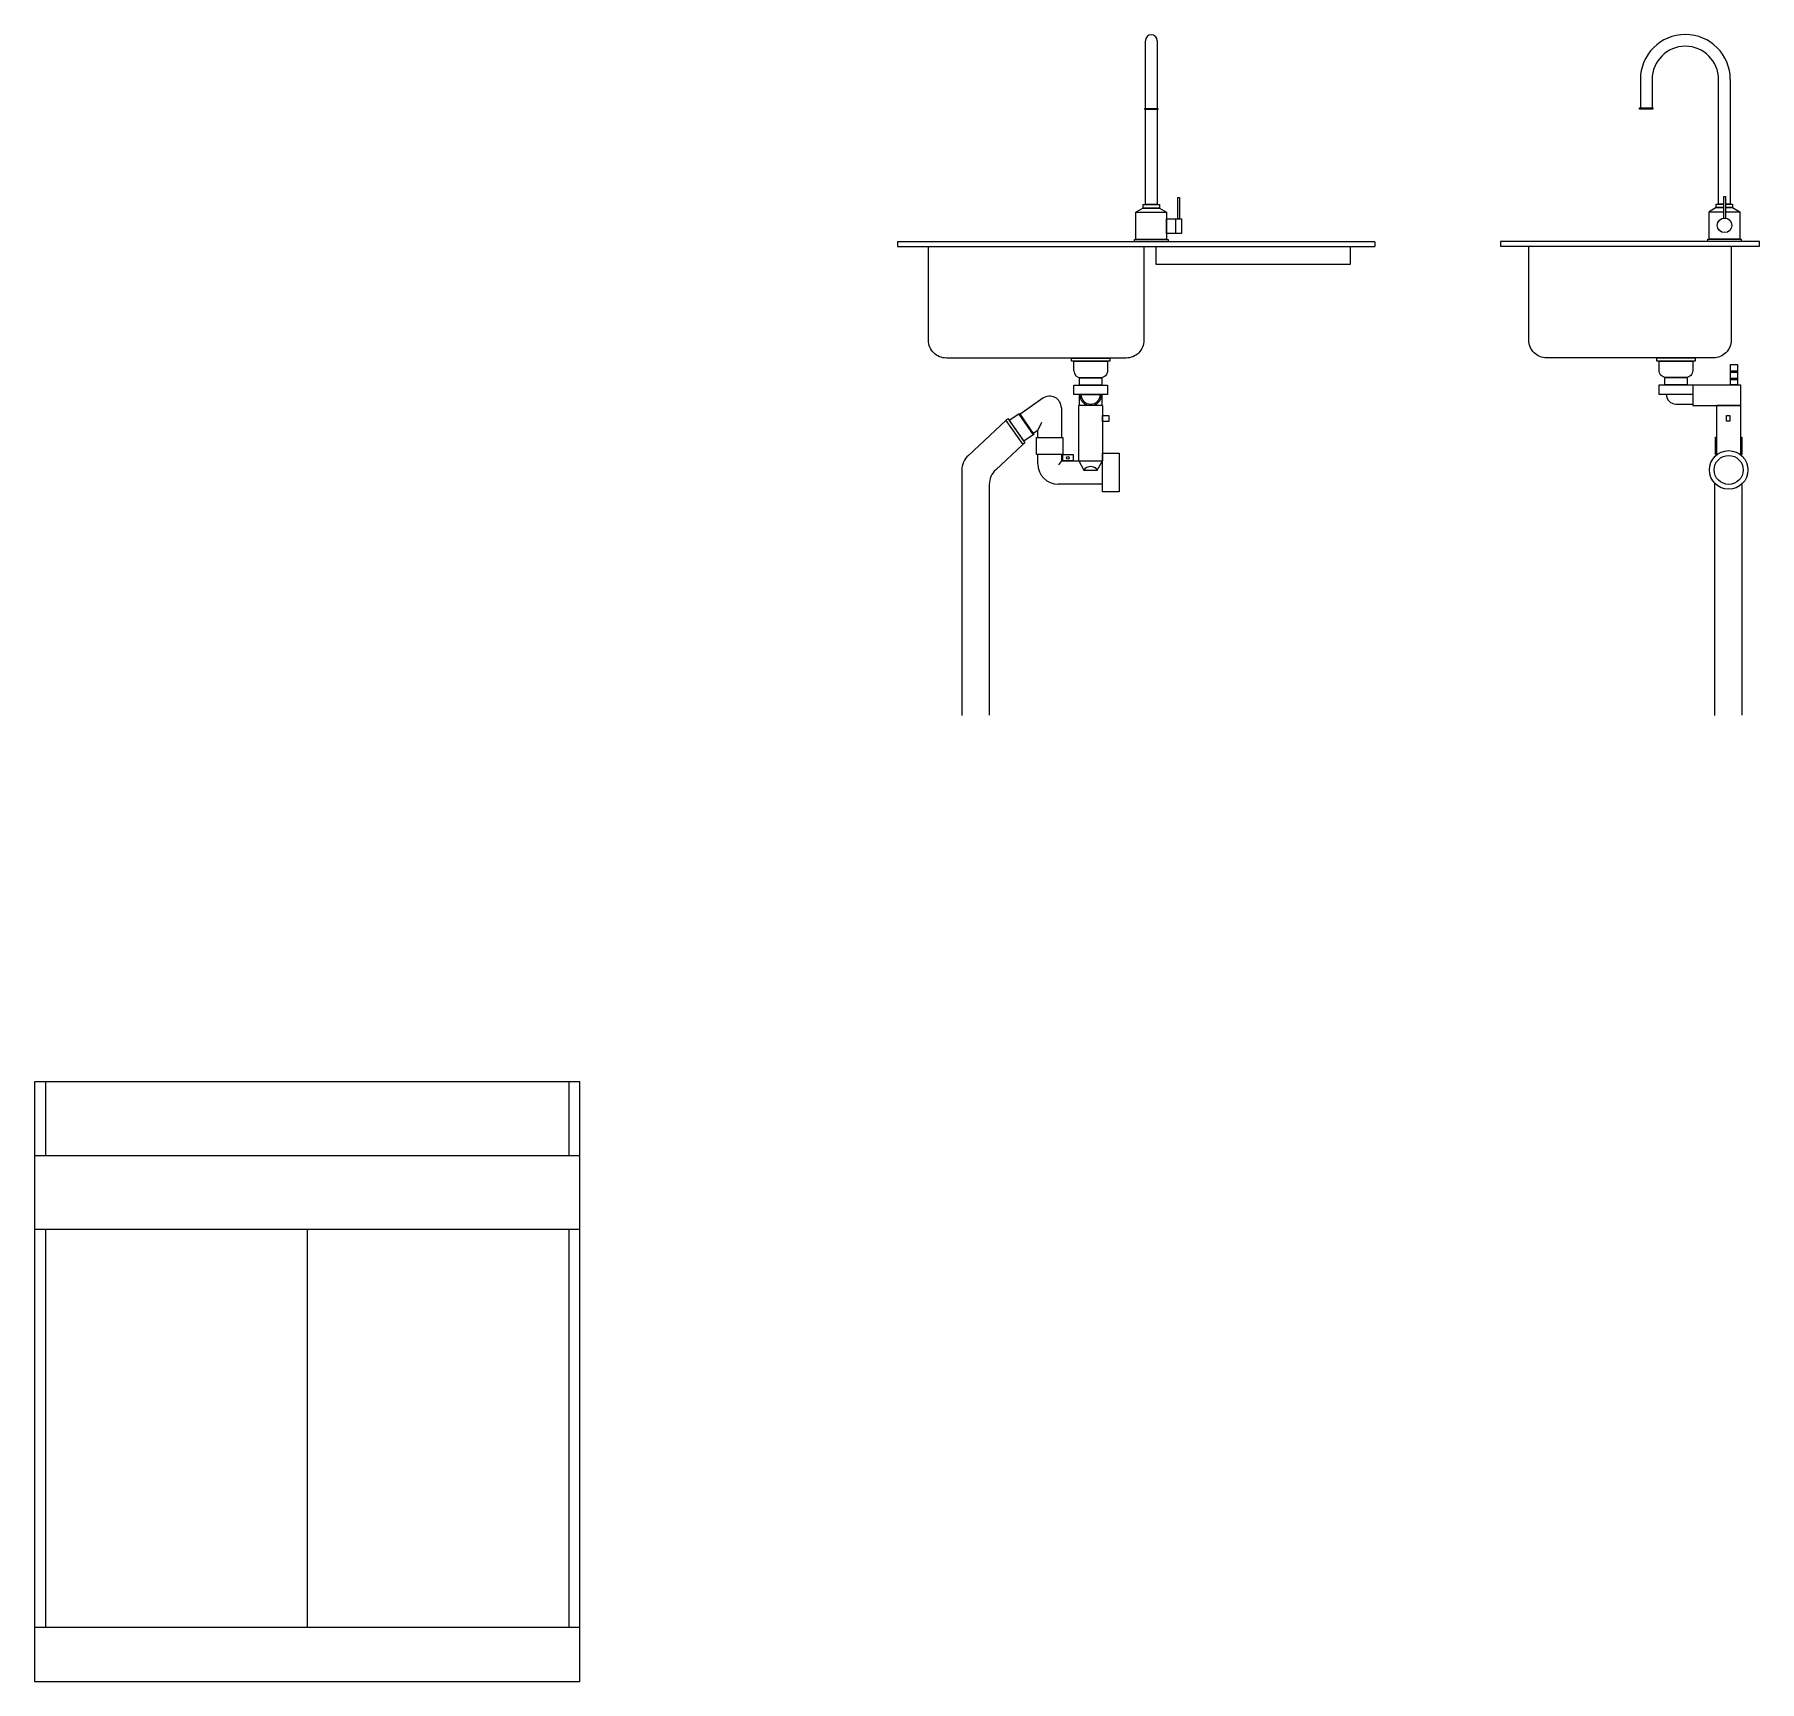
# Model space of a CAD drawing. Header units: inches. Extents: x 53 to 785, y -69 to 241.
# Drawn here: x 531.5 to 784.5, y -0.6 to 241.1 of the extents above; entities that cross this region are included whole.
import ezdxf

# ---------------------------------------------------------------- set-up
doc = ezdxf.new("R2010")
doc.units = ezdxf.units.IN
doc.header["$MEASUREMENT"] = 0

msp = doc.modelspace()

# ---------------------------------------------------------------- linework, layer by layer
for p, q in [((767.05, 234.52), (767.05, 230.34)), ((768.78, 234.52), (768.78, 230.34)), ((778.51, 230.34), (778.42, 230.34)), ((694.1, 215.65), (693.06, 215.05)), ((694.1, 215.65), (696.51, 215.65)), ((696.51, 215.65), (697.55, 215.05)), ((778.18, 215.71), (777.13, 215.11)), ((778.18, 215.71), (779.3, 215.71)), ((779.56, 215.71), (780.59, 215.71)), ((780.59, 215.71), (781.63, 215.11)), ((698.87, 214.05), (698.87, 211.92)), ((728.09, 210.7), (658.09, 210.7)), ((658.09, 210.7), (658.09, 210.02)), ((728.09, 210.7), (728.09, 210.02)), ((658.09, 210.02), (728.09, 210.02)), ((780.28, 191.75), (781.29, 191.75)), ((780.28, 191.56), (781.29, 191.56)), ((780.28, 190.68), (781.29, 190.68)), ((780.28, 190.48), (781.29, 190.48)), ((679.41, 187.75), (676.03, 185.38)), ((774.74, 189.71), (781.74, 189.71)), ((774.74, 188.31), (774.74, 186.69)), ((781.74, 189.71), (781.74, 186.69)), ((674.3, 184.74), (673.97, 184.51)), ((674.3, 184.74), (676.77, 181.2)), ((675.86, 185.43), (674.47, 184.49)), ((675.95, 185.49), (675.86, 185.43)), ((675.86, 185.43), (677.99, 182.38)), ((675.86, 185.43), (677.99, 182.38)), ((675.95, 185.49), (678.08, 182.44)), ((682.11, 186.33), (682.11, 181.99)), ((688.14, 186.66), (684.69, 186.66)), ((684.69, 178.58), (684.69, 186.66)), ((688.14, 186.66), (688.14, 178.58)), ((772.27, 186.89), (774.74, 186.89)), ((774.74, 186.69), (781.74, 186.69)), ((781.74, 186.69), (778.29, 186.69)), ((778.29, 179.46), (778.29, 186.69)), ((781.74, 186.69), (781.74, 179.46)), ((673.97, 184.5), (668.47, 179.36)), ((673.97, 184.5), (676.45, 180.96)), ((674.47, 184.49), (676.6, 181.44)), ((677.99, 182.38), (676.6, 181.44)), ((678.08, 182.44), (677.99, 182.38)), ((678.66, 183.02), (678, 182.56)), ((678.66, 183.02), (679.23, 184.25)), ((678.66, 181.99), (678.66, 183.02)), ((676.45, 180.96), (672.49, 177.26)), ((676.77, 181.2), (676.44, 180.97)), ((667.52, 177.17), (667.52, 141.19)), ((678.66, 178.13), (678.66, 179.48)), ((682.11, 178.58), (681.7, 177.95)), ((682.11, 179.48), (682.11, 178.58)), ((682.11, 178.58), (688.14, 178.58)), ((684.69, 178.58), (685.43, 177.19)), ((685.43, 177.19), (687.39, 177.19)), ((687.39, 177.19), (688.14, 178.58)), ((688.14, 175.13), (688.14, 178.58)), ((671.54, 175.07), (671.54, 141.23)), ((688.14, 175.13), (681.66, 175.13)), ((777.92, 175.3), (777.92, 141.21)), ((781.94, 175.09), (781.94, 141.25)), ((533.07, 87.43), (533.07, 76.63)), ((609.87, 87.43), (609.87, 76.63)), ((531.47, 76.63), (611.47, 76.63)), ((531.47, 65.83), (611.47, 65.83)), ((533.07, 65.83), (533.07, 7.43)), ((571.47, 65.83), (571.47, 7.43)), ((609.87, 65.83), (609.87, 7.43)), ((531.47, 7.43), (611.47, 7.43))]:
    msp.add_line(p, q)
for points in [[(694.44, 230.28), (694.44, 240.2)], [(696.17, 240.2), (696.17, 230.28)], [(779.3, 216.21), (778.51, 216.21), (778.51, 234.53)], [(780.25, 234.52), (780.25, 216.21), (779.56, 216.21)], [(696.17, 230.13), (696.17, 216.15), (694.44, 216.15), (694.44, 230.13)], [(779.56, 215.11), (781.63, 215.11), (781.63, 211.11), (777.13, 211.11), (777.13, 215.11), (779.3, 215.11)], [(779.3, 215.71), (778.18, 215.71), (778.18, 216.21), (779.3, 216.21)], [(779.3, 214.16), (779.3, 217.34), (779.56, 217.34), (779.56, 214.16)], [(779.56, 216.21), (780.59, 216.21), (780.59, 215.71), (779.56, 215.71)], [(684.79, 186.66), (684.79, 188.29), (688.04, 188.29), (688.04, 186.66)], [(778.29, 179.51), (778.09, 179.51), (778.09, 182.02), (778.29, 182.02)], [(781.74, 182.02), (781.94, 182.02), (781.94, 179.51), (781.74, 179.51)]]:
    msp.add_lwpolyline(points)
for points in [[(694.34, 230.28), (696.26, 230.28), (696.26, 230.13), (694.34, 230.13)], [(766.95, 230.34), (768.87, 230.34), (768.87, 230.18), (766.95, 230.18)], [(694.1, 216.15), (696.51, 216.15), (696.51, 215.65), (694.1, 215.65)], [(699.2, 217.21), (699.46, 217.21), (699.46, 214.05), (699.2, 214.05)], [(693.06, 215.05), (697.55, 215.05), (697.55, 211.05), (693.06, 211.05)], [(697.55, 214.05), (699.75, 214.05), (699.75, 211.92), (697.55, 211.92)], [(692.86, 211.05), (697.79, 211.05), (697.79, 210.7), (692.86, 210.7)], [(746.54, 210.04), (784.53, 210.04), (784.53, 210.76), (746.54, 210.76)], [(776.93, 211.11), (781.86, 211.11), (781.86, 210.76), (776.93, 210.76)], [(696.01, 210.02), (724.47, 210.02), (724.47, 207.39), (696.01, 207.39)], [(683.59, 193.64), (689.23, 193.64), (689.23, 193.16), (683.59, 193.16)], [(769.45, 193.66), (775.09, 193.66), (775.09, 193.18), (769.45, 193.18)], [(780.28, 192.7), (781.29, 192.7), (781.29, 189.71), (780.28, 189.71)], [(684.79, 190.76), (688.04, 190.76), (688.04, 189.68), (684.79, 189.68)], [(770.65, 190.79), (773.9, 190.79), (773.9, 189.71), (770.65, 189.71)], [(683.95, 189.68), (688.88, 189.68), (688.88, 188.29), (683.95, 188.29)], [(769.81, 189.71), (774.74, 189.71), (774.74, 188.31), (769.81, 188.31)], [(688.14, 185.19), (689.09, 185.19), (689.09, 184.35), (688.14, 184.35)], [(779.69, 185.21), (780.2, 185.21), (780.2, 184.37), (779.69, 184.37)], [(678.46, 181.99), (682.31, 181.99), (682.31, 179.48), (678.46, 179.48)], [(688.14, 179.69), (690.58, 179.69), (690.58, 174.02), (688.14, 174.02)], [(682.31, 179.48), (683.83, 179.48), (683.83, 178.58), (682.31, 178.58)], [(531.47, -0.57), (611.47, -0.57), (611.47, 87.43), (531.47, 87.43)]]:
    msp.add_lwpolyline(points, close=True)
for points in [[(662.62, 210.02), (694.23, 210.02), (694.23, 196.26, -0.414214), (691.6, 193.64), (665.24, 193.64, -0.414214), (662.62, 196.26)], [(750.69, 210.04), (780.37, 210.04), (780.37, 196.28, -0.414214), (777.75, 193.66), (753.32, 193.66, -0.414214), (750.69, 196.28)], [(769.81, 193.18), (774.74, 193.18), (774.74, 191.79, -0.414214), (773.74, 190.79), (770.81, 190.79, -0.414214), (769.81, 191.79)]]:
    msp.add_lwpolyline(points, format="xyb", close=True)
msp.add_lwpolyline([(683.95, 191.76), (683.95, 193.16), (688.88, 193.16), (688.88, 191.76, -0.414214), (687.88, 190.76), (684.79, 190.76)], format="xyb")
for centre, radius in [((779.41, 213.11), 1.07), ((780.01, 177.22), 2.83), ((683.07, 178.99), 0.2), ((780.01, 177.22), 2.13)]:
    msp.add_circle(centre, radius)
for centre, radius, start, end in [((695.3, 240.2), 0.867, 0, 180), ((773.65, 234.52), 6.6, 0, 180), ((773.65, 234.52), 4.87, 0, 180), ((684.95, 191.76), 1, 180, 270), ((680.39, 186.33), 1.72, 0, 125.2987), ((686.41, 188.29), 1.62, 180, 0), ((686.41, 188.29), 1.42, 180, 0), ((772.27, 188.31), 1.42, 180, 270), ((670.52, 177.17), 3, 133.1007, 180), ((674.54, 175.07), 3, 133.1007, 180), ((681.66, 178.13), 3, 180, 270), ((686.41, 176.54), 1.18, 33.6775, 146.3225)]:
    msp.add_arc(centre, radius, start, end)

doc.saveas('drawing.dxf')
